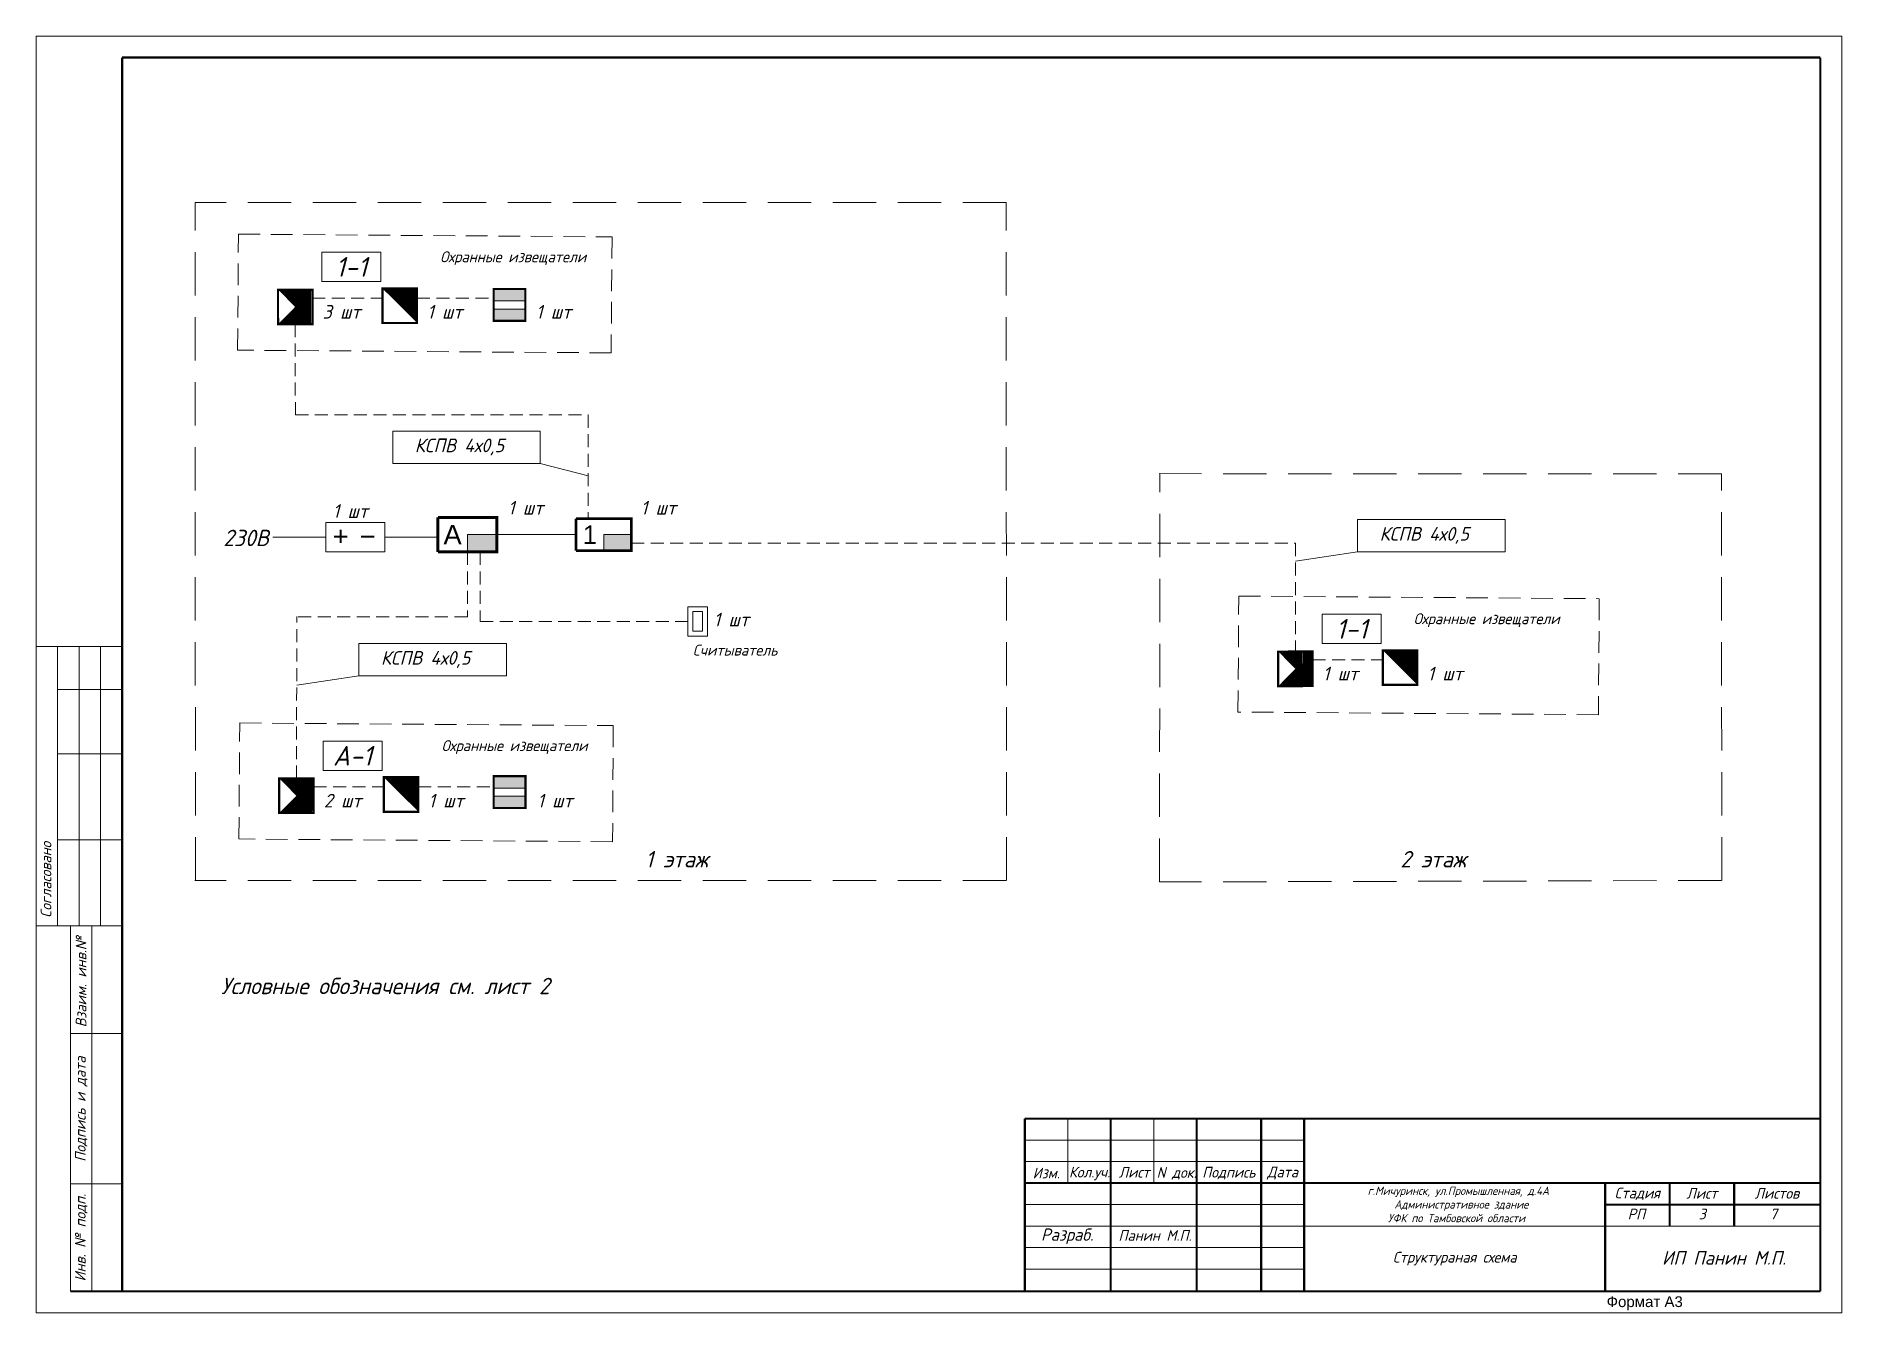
# Model space of a CAD drawing. Header units: inches. Extents: x -24 to 3888, y 393 to 1828.
# Drawn here: x 2184.2 to 2316.5, y 1393.5 to 1487 of the extents above; entities that cross this region are included whole.
import ezdxf

# ---------------------------------------------------------------- set-up
doc = ezdxf.new("R2010")
doc.units = ezdxf.units.IN
doc.header["$MEASUREMENT"] = 0
doc.linetypes.add('HIDDEN2', pattern=[4.7625, 3.175, -1.5875])
doc.linetypes.add('НЕВИДИМАЯ', pattern=[9.525, 6.35, -3.175])
doc.layers.get('0').transparency = 0.7
doc.layers.add('DESC', color=7, linetype='Continuous')
doc.styles.get("Standard").update_dxf_attribs({"font": 'GOST_Common Italic_0.ttf'})

msp = doc.modelspace()

# ---------------------------------------------------------------- texts
at = {"layer": 'DESC', "color": 7}
for s, p in [('Кол.уч.', (2259.9, 1403.39)), ('Лист', (2263.55, 1403.38)), ('N док.', (2266.32, 1403.36)), ('РП', (2300.83, 1400.32)), ('3', (2306.03, 1400.32)), ('7', (2311.25, 1400.32))]:
    msp.add_text(s, height=0.787, dxfattribs=at).set_placement(p)
at = {"layer": 'DESC', "color": 0, "attachment_point": 1}
for s, width, heights, insert, char_height in [('\\pt2.4;Охранные извещатели', 15.8242, [1.22], (2213.83, 1471.25), 0.8), ('3 шт ', 6.4521, [0], (2205.22, 1467.32), 1), ('1 шт ', 6.4521, [0], (2212.88, 1467.32), 1), ('1 шт ', 6.4521, [0], (2220.85, 1467.32), 1), ('КСПВ 4х0,5 ', 9.1713, [1.06], (2211.97, 1457.53), 1), ('1 шт ', 6.4521, [0], (2205.96, 1452.72), 1), ('1 шт ', 6.4521, [0], (2218.8, 1452.96), 1), ('1 шт ', 6.4521, [0], (2228.53, 1452.96), 1), ('230В', 0.7525, [0], (2197.94, 1450.85), 1.2), ('КСПВ 4х0,5 ', 9.1713, [1.06], (2282.66, 1451.05), 1), ('1 шт ', 6.4521, [0], (2233.87, 1444.77), 1), ('\\pt2.4;Охранные извещатели', 15.8242, [1.22], (2285.15, 1444.73), 0.8), ('Считыватель', 15.8242, [1.22], (2232.34, 1442.43), 0.8), ('КСПВ 4х0,5 ', 9.1713, [1.06], (2209.49, 1441.96), 1), ('1 шт ', 6.4521, [0], (2278.5, 1440.81), 1), ('1 шт ', 6.4521, [0], (2286.17, 1440.81), 1), ('\\pt2.4;Охранные извещатели', 15.8242, [1.22], (2213.93, 1435.43), 0.8), ('2 шт ', 6.4521, [0], (2205.31, 1431.5), 1), ('1 шт ', 6.4521, [0], (2212.97, 1431.5), 1), ('1 шт ', 6.4521, [0], (2220.95, 1431.5), 1), ('Условные обозначения см. лист 2', 37.2731, [2.89], (2197.78, 1418.02), 1.2)]:
    msp.add_mtext_dynamic_manual_height_columns(s, width=width, gutter_width=1, heights=heights, dxfattribs=dict(at, insert=insert, char_height=char_height))
at = {"layer": 'DESC', "color": 0, "attachment_point": 5}
for s, insert, char_height, width in [('1-1', (2207.32, 1470.11), 1.44, 4.32), ('{\\fArial|b0|i0|c204|p34;A}', (2214.74, 1450.49), 1.44, 2.16), ('{\\fArial|b0|i0|c204|p34;1}', (2224.8, 1450.49), 1.347, 2.0205), ('1-1', (2280.61, 1443.59), 1.44, 4.32), ('A-1', (2207.41, 1434.29), 1.44, 4.32), ('Стадия', (2301.54, 1402.19), 0.787, 4.725), ('Лист', (2306.27, 1402.23), 0.787, 5.67), ('Листов', (2311.77, 1402.23), 0.787, 5.3325)]:
    msp.add_mtext(s, dxfattribs=dict(at, insert=insert, char_height=char_height, width=width))
at = {"layer": 'DESC', "char_height": 0.7875, "attachment_point": 1, "rotation": 90}
for s, insert, width in [('Cогласовано', (2184.56, 1422.4), 9.4622), ('Взаим. инв.№', (2187.13, 1414.39), 14.4387), ('Подпись и дата', (2187.07, 1404.54), 11.3549), ('Инв. № подп.', (2187.07, 1395.77), 13.2391)]:
    msp.add_mtext(s, dxfattribs=dict(at, insert=insert, width=width))
at = {"layer": 'DESC', "color": 0, "linetype": 'HIDDEN2', "ltscale": 0.3, "char_height": 1.2, "attachment_point": 1}
for s, insert in [('1 этаж', (2228.86, 1427.31)), ('2 этаж', (2284.18, 1427.31))]:
    msp.add_mtext_dynamic_manual_height_columns(s, width=37.2731, gutter_width=1, heights=[2.89], dxfattribs=dict(at, insert=insert))
at = {"layer": 'DESC', "attachment_point": 5}
for s, insert, char_height, width in [('Изм.', (2258.23, 1403.71), 0.787, 3.15), ('Подпись', (2271.61, 1403.71), 0.787, 4.725), ('Дата', (2275.55, 1403.71), 0.787, 3.15), ('Структураная схема', (2288.16, 1397.44), 0.7875, 22.05)]:
    msp.add_mtext(s, dxfattribs=dict(at, insert=insert, char_height=char_height, width=width))
at = {"layer": 'DESC', "color": 0, "lineweight": 15, "attachment_point": 1}
for s, width, heights, insert, char_height in [('\\pi22.78276;г.Мичуринск, ул.Промышленная, д.4А\\P\\pi24.36617; Административное здание \\P\\pi24.27003;УФК по Тамбовской области', 59.1919, [0], (2259, 1402.71), 0.6), ('\\pi4.80835;ИП Панин М.П.', 17.9743, [1.74], (2298.54, 1398), 1)]:
    msp.add_mtext_dynamic_manual_height_columns(s, width=width, gutter_width=1, heights=heights, dxfattribs=dict(at, insert=insert, char_height=char_height))
at = {"layer": 'DESC', "color": 0, "lineweight": 15, "insert": (2259.77, 1399.08), "char_height": 0.9, "width": 7.0924, "attachment_point": 5}
msp.add_mtext('Разраб.', dxfattribs=at)
at = {"layer": 'DESC', "lineweight": 15, "insert": (2266.2, 1399.14), "char_height": 0.787, "width": 6.3, "attachment_point": 5}
msp.add_mtext('Панин М.П.', dxfattribs=at)
at = {"layer": 'DESC', "linetype": 'НЕВИДИМАЯ', "insert": (2299.29, 1394.68), "char_height": 0.7875, "width": 9.1777, "attachment_point": 1}
msp.add_mtext('{\\fArial|b0|i0|c204|p34;Формат А3}', dxfattribs=at)

# ---------------------------------------------------------------- blocks, each defined once
blk = doc.blocks.new('Объем')
at = {"const_width": 0.2}
blk.add_lwpolyline([(0, 0), (0, 3), (3, 3), (3, 0)], close=True, dxfattribs=at)
for points in [[(0.21, 2.94), (0.21, 0.09)], [(0.41, 2.94), (0.41, 0.09)], [(0.61, 2.94), (0.61, 0.09)], [(0.8, 2.94), (0.8, 0.09)], [(1.01, 2.94), (1.01, 0.09)], [(1.21, 2.94), (1.21, 0.09)], [(1.39, 1.52), (2.81, 2.97)], [(1.39, 2.94), (1.39, 0.09)], [(1.39, 1.48), (2.82, 0.03)], [(1.56, 2.93), (1.56, 1.76)], [(1.76, 2.94), (1.76, 1.94)], [(1.94, 2.95), (1.94, 2.15)], [(2.13, 2.93), (2.13, 2.33)], [(2.3, 2.93), (2.3, 2.52)], [(2.49, 2.94), (2.49, 2.7)], [(1.56, 0.09), (1.56, 1.25)], [(1.74, 0.06), (1.74, 1.05)], [(1.94, 0.06), (1.94, 0.87)], [(2.13, 0.05), (2.13, 0.66)], [(2.31, 0.06), (2.31, 0.48)], [(2.49, 0.07), (2.49, 0.29)]]:
    blk.add_lwpolyline(points, dxfattribs=at)
blk = doc.blocks.new('Звуковой')
blk.add_lwpolyline([(0.1, 2.9, 0, 4, 0), (1.5, 1.51, 4, 4, 0)], format="xyseb")
at = {"const_width": 0.2}
blk.add_lwpolyline([(0, 0), (0, 3), (3, 3), (3, 0)], close=True, dxfattribs=at)

# ---------------------------------------------------------------- hatches: boundary and pattern name
at = {"layer": 'DESC', "lineweight": 15}
h = msp.add_hatch(color=0, dxfattribs=at)
h.dxf.hatch_style = 1
h.paths.add_polyline_path([(2217.75, 1467.02), (2217.75, 1466.16), (2220.07, 1466.16), (2220.07, 1467.02)])
h.paths.add_polyline_path([(2220.07, 1467.62), (2220.07, 1468.49), (2217.75, 1468.49), (2217.75, 1467.62)])
at = {"layer": 'DESC'}
for points in [[(2215.82, 1450.49), (2215.82, 1449.23), (2217.98, 1449.23), (2217.98, 1450.49)], [(2225.81, 1450.49), (2225.81, 1449.31), (2227.83, 1449.31), (2227.83, 1450.49)]]:
    msp.add_hatch(color=0, dxfattribs=at).paths.add_polyline_path(points)
at = {"layer": 'DESC', "lineweight": 15}
h = msp.add_hatch(color=0, dxfattribs=at)
h.dxf.hatch_style = 1
h.paths.add_polyline_path([(2217.75, 1431.32), (2217.75, 1430.46), (2220.08, 1430.46), (2220.08, 1431.32)])
h.paths.add_polyline_path([(2220.08, 1431.92), (2220.08, 1432.79), (2217.75, 1432.79), (2217.75, 1431.92)])

# ---------------------------------------------------------------- linework, layer by layer
at = {"layer": 'DESC', "color": 7, "lineweight": 15}
for p, q in [((2184.23, 1393.47), (2184.23, 1487.02)), ((2184.23, 1487.02), (2316.53, 1487.02)), ((2316.53, 1487.02), (2316.53, 1393.47)), ((2259.81, 1407.7), (2259.81, 1402.98)), ((2266.11, 1407.7), (2266.11, 1402.98)), ((2256.66, 1406.13), (2277.13, 1406.13)), ((2256.66, 1404.55), (2277.13, 1404.55)), ((2256.66, 1401.4), (2277.13, 1401.4)), ((2256.66, 1399.83), (2277.13, 1399.83)), ((2277.13, 1399.83), (2314.93, 1399.83)), ((2256.66, 1398.25), (2277.13, 1398.25)), ((2256.66, 1396.68), (2277.13, 1396.68)), ((2316.53, 1393.47), (2184.23, 1393.47))]:
    msp.add_line(p, q, dxfattribs=at)
at = {"layer": 'DESC', "color": 0, "linetype": 'HIDDEN2', "lineweight": 15}
for p, q in [((2255.3, 1474.83), (2195.87, 1474.84)), ((2195.9, 1425.16), (2195.87, 1474.83)), ((2255.32, 1425.15), (2255.3, 1474.82)), ((2307.7, 1454.95), (2266.51, 1454.96)), ((2266.54, 1425.04), (2266.55, 1454.96)), ((2307.73, 1425.15), (2307.7, 1454.95)), ((2255.29, 1425.15), (2195.86, 1425.16)), ((2307.7, 1425.15), (2266.54, 1425.04))]:
    msp.add_line(p, q, dxfattribs=at)
at = {"layer": 'DESC', "color": 0, "linetype": 'HIDDEN2', "lineweight": 15, "ltscale": 0.3}
for p, q in [((2204.46, 1467.83), (2209.61, 1467.83)), ((2212.13, 1467.83), (2217.58, 1467.83)), ((2203.21, 1465.92), (2203.22, 1459.28)), ((2203.22, 1459.28), (2224.67, 1459.28)), ((2224.67, 1459.28), (2224.67, 1451.67)), ((2215.82, 1449.23), (2215.82, 1444.47)), ((2216.76, 1449.23), (2216.76, 1444.13)), ((2227.83, 1449.87), (2276.49, 1449.87)), ((2276.49, 1449.87), (2276.49, 1441.92)), ((2203.3, 1432.62), (2203.33, 1444.5)), ((2215.82, 1444.47), (2203.33, 1444.47)), ((2216.76, 1444.13), (2231.97, 1444.13)), ((2277.75, 1441.31), (2282.89, 1441.31)), ((2204.56, 1432.01), (2209.7, 1432.01)), ((2212.22, 1432.01), (2217.68, 1432.01))]:
    msp.add_line(p, q, dxfattribs=at)
at = {"layer": 'DESC', "color": 0, "lineweight": 15}
for p, q in [((2221.15, 1455.71), (2224.67, 1454.79)), ((2201.57, 1450.31), (2205.45, 1450.31)), ((2209.77, 1450.31), (2213.66, 1450.31)), ((2217.98, 1450.49), (2223.79, 1450.49)), ((2217.98, 1450.14), (2217.98, 1450.14)), ((2281.05, 1449.24), (2276.49, 1448.55)), ((2207.87, 1440.15), (2203.32, 1439.46))]:
    msp.add_line(p, q, dxfattribs=at)
at = {"layer": 'DESC', "lineweight": 15}
for p, q in [((2190.53, 1442.29), (2184.23, 1442.29)), ((2185.8, 1442.29), (2185.8, 1421.82)), ((2187.38, 1442.29), (2187.38, 1421.82)), ((2188.95, 1442.29), (2188.95, 1421.82)), ((2190.53, 1439.14), (2185.8, 1439.14)), ((2190.53, 1434.42), (2185.8, 1434.42)), ((2190.53, 1428.12), (2185.8, 1428.12)), ((2190.53, 1421.82), (2184.23, 1421.82)), ((2186.75, 1421.82), (2186.75, 1395.04)), ((2186.75, 1421.82), (2190.53, 1421.82)), ((2188.32, 1421.82), (2188.32, 1395.04)), ((2186.75, 1413.94), (2190.53, 1413.94)), ((2186.75, 1402.92), (2190.53, 1402.92))]:
    msp.add_line(p, q, dxfattribs=at)
at = {"layer": 'DESC', "color": 7, "lineweight": 15, "const_width": 0.158}
for points in [[(2190.53, 1485.45), (2190.53, 1395.04), (2314.95, 1395.04)], [(2314.95, 1485.45), (2190.53, 1485.45)], [(2314.95, 1395.04), (2314.95, 1485.45)], [(2256.66, 1407.7), (2256.66, 1395.1)], [(2256.66, 1407.7), (2314.93, 1407.7)], [(2262.96, 1407.7), (2262.96, 1395.04)], [(2269.26, 1407.7), (2269.26, 1395.1)], [(2273.98, 1407.7), (2273.98, 1395.1)], [(2277.13, 1407.7), (2277.13, 1395.1)], [(2256.66, 1402.98), (2314.93, 1402.98)], [(2299.18, 1395.04), (2299.18, 1402.98)], [(2303.91, 1399.83), (2303.91, 1402.98)], [(2308.63, 1399.83), (2308.63, 1402.98)], [(2299.18, 1401.4), (2314.93, 1401.4)]]:
    msp.add_lwpolyline(points, dxfattribs=at)
at = {"layer": 'DESC', "color": 0, "linetype": 'HIDDEN2', "lineweight": 15, "ltscale": 0.5}
for points in [[(2199.05, 1472.51), (2226.42, 1472.31), (2226.36, 1463.81), (2198.99, 1464.01)], [(2272.34, 1445.99), (2298.75, 1445.8), (2298.69, 1437.3), (2272.28, 1437.49)], [(2199.14, 1436.69), (2226.51, 1436.5), (2226.46, 1427.99), (2199.09, 1428.19)]]:
    msp.add_lwpolyline(points, close=True, dxfattribs=at)
at = {"layer": 'DESC', "color": 0, "lineweight": 15}
for points in [[(2205.16, 1471.19), (2209.48, 1471.19), (2209.48, 1469.03), (2205.16, 1469.03), (2205.16, 1471.19)], [(2217.98, 1450.49), (2215.82, 1450.49)], [(2215.82, 1450.49), (2215.82, 1449.23)], [(2227.83, 1450.49), (2225.81, 1450.49)], [(2225.81, 1450.49), (2225.81, 1449.31)], [(2215.82, 1449.23), (2215.82, 1449.23)], [(2225.81, 1449.31), (2225.81, 1449.31)], [(2231.97, 1445.21), (2233.41, 1445.21), (2233.41, 1443.05), (2231.97, 1443.05), (2231.97, 1445.21)], [(2232.34, 1444.85), (2233.06, 1444.85), (2233.06, 1443.41), (2232.34, 1443.41), (2232.34, 1444.85)], [(2278.45, 1444.67), (2282.77, 1444.67), (2282.77, 1442.51), (2278.45, 1442.51), (2278.45, 1444.67)], [(2205.25, 1435.37), (2209.57, 1435.37), (2209.57, 1433.21), (2205.25, 1433.21), (2205.25, 1435.37)]]:
    msp.add_lwpolyline(points, dxfattribs=at)
for points, const_width in [([(2217.75, 1468.49), (2220.07, 1468.49), (2220.07, 1466.16), (2217.75, 1466.16), (2217.75, 1468.49)], 0.155), ([(2213.66, 1451.75), (2213.66, 1449.23)], 0.216), ([(2213.66, 1451.75), (2217.98, 1451.75), (2217.98, 1449.23), (2213.66, 1449.23)], 0.216), ([(2223.79, 1451.67), (2223.79, 1449.31)], 0.202), ([(2223.79, 1451.67), (2227.83, 1451.67), (2227.83, 1449.31), (2223.79, 1449.31)], 0.202), ([(2217.75, 1432.79), (2220.08, 1432.79), (2220.08, 1430.46), (2217.75, 1430.46), (2217.75, 1432.79)], 0.155)]:
    msp.add_lwpolyline(points, dxfattribs=dict(at, const_width=const_width))
for points in [[(2217.75, 1468.49), (2220.07, 1468.49), (2220.07, 1467.62), (2217.75, 1467.62)], [(2220.07, 1466.16), (2217.75, 1466.16), (2217.75, 1467.02), (2220.07, 1467.02)], [(2210.35, 1458.08), (2221.15, 1458.08), (2221.15, 1455.71), (2210.35, 1455.71)], [(2205.45, 1449.23), (2209.77, 1449.23), (2209.77, 1451.39), (2205.45, 1451.39)], [(2281.05, 1451.6), (2291.85, 1451.6), (2291.85, 1449.24), (2281.05, 1449.24)], [(2207.87, 1442.51), (2218.68, 1442.51), (2218.68, 1440.15), (2207.87, 1440.15)], [(2217.75, 1432.79), (2220.08, 1432.79), (2220.08, 1431.92), (2217.75, 1431.92)], [(2220.08, 1430.46), (2217.75, 1430.46), (2217.75, 1431.32), (2220.08, 1431.32)]]:
    msp.add_lwpolyline(points, close=True, dxfattribs=at)
at = {"layer": 'DESC', "color": 0, "linetype": 'НЕВИДИМАЯ', "lineweight": 15, "const_width": 0.144}
for points in [[(2206.06, 1450.34), (2207.04, 1450.34)], [(2206.54, 1450.85), (2206.54, 1449.87)], [(2208.02, 1450.34), (2209, 1450.34)]]:
    msp.add_lwpolyline(points, dxfattribs=at)
at = {"layer": 'DESC', "lineweight": 15, "const_width": 0.158}
msp.add_lwpolyline([(2186.75, 1395.04), (2190.53, 1395.04)], dxfattribs=at)

# ---------------------------------------------------------------- block references
at = {"layer": 'DESC', "color": 0}
for name, p, xscale, yscale, zscale, rotation in [('Звуковой', (2209.61, 1468.52), 0.8399951999999031, 0.8399951999999031, 0.8399951999999031, 270), ('Объем', (2204.47, 1465.92), -0.8399520000001002, 0.8399520000000122, 0.8399520000000001, 0.05815664228504325), ('Звуковой', (2282.89, 1442.01), 0.8399951999999031, 0.8399951999999031, 0.8399951999999031, 270), ('Объем', (2277.75, 1439.4), -0.8399520000000998, 0.8399520000000122, 0.8399520000000001, 0.05815664228504325), ('Звуковой', (2209.7, 1432.71), 0.8399951999999031, 0.8399951999999031, 0.8399951999999031, 270), ('Объем', (2204.56, 1430.1), -0.8399520000001003, 0.8399520000000122, 0.8399520000000001, 0.05815664228504325)]:
    msp.add_blockref(name, p, dxfattribs=dict(at, xscale=xscale, yscale=yscale, zscale=zscale, rotation=rotation))

msp.set_redraw_order([(e.dxf.handle, doc.entitydb.next_handle()) for e in msp.query("TEXT MTEXT ATTDEF DIMENSION ARC_DIMENSION")])  # texts and dimensions are drawn at this point

doc.saveas('drawing.dxf')
